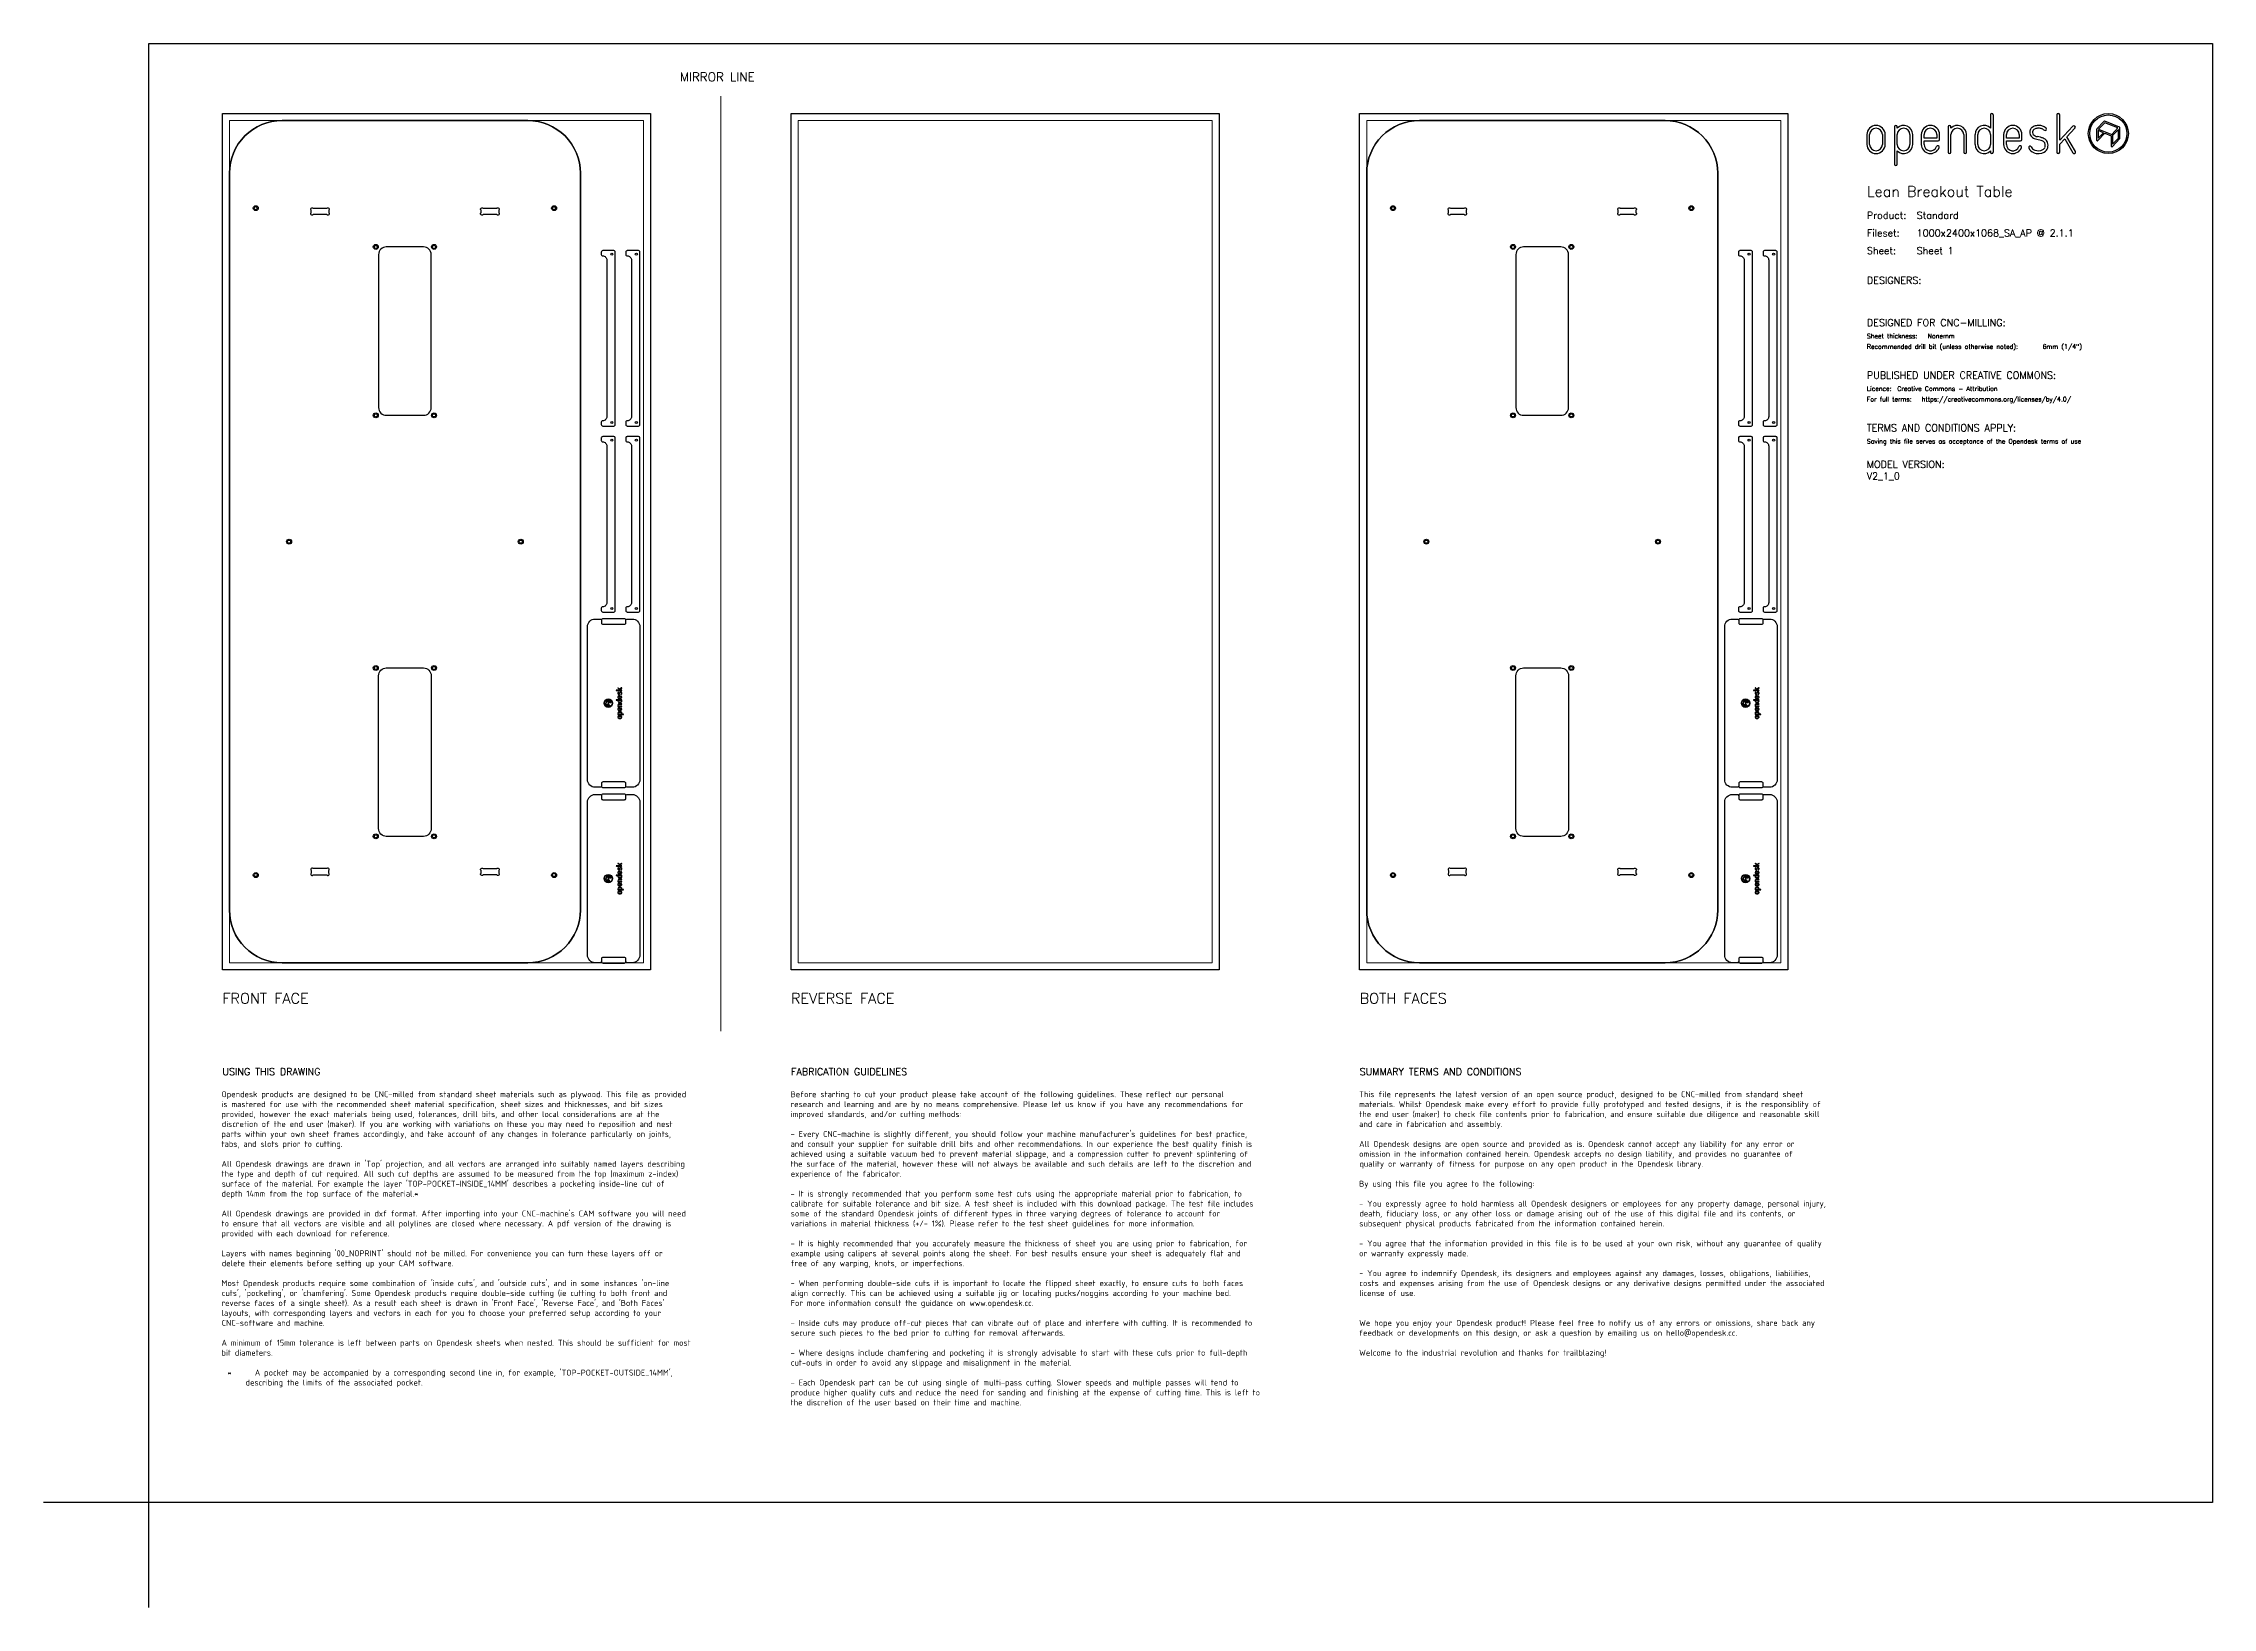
# Model space of a CAD drawing. Header units: millimetres. Extents: x -300 to 5880, y -300 to 4158.
import ezdxf
from ezdxf.enums import TextEntityAlignment as Align

# ---------------------------------------------------------------- set-up
doc = ezdxf.new("R2010")
doc.units = ezdxf.units.MM
doc.layers.add('00-NOPRINT_TEXT', color=7, linetype='Continuous', lineweight=25)
doc.layers.add('00_NOPRINT_TOLERANCE', color=7, linetype='Continuous', lineweight=5)
for name, color, linetype, lineweight, true_color in [('BOARD_$TH-NOMINAL', 3, 'Continuous', 30, 0x00ff00), ('TOP-CUT-INSIDE_18.000MM', 1, 'Continuous', 25, 0xff1c00), ('TOP-CUT-OUTSIDE_18.000MM', 220, 'Continuous', 25, 0xff00d1), ('TOP-HOLE-6.000MM-DIAM_18.000MM', 3, 'Continuous', 25, 0x00ff0c), ('TOP-HOLE-9.000MM-DIAM_14.000MM', 220, 'Continuous', 25, 0xff00c7), ('TOP-POCKET-INSIDE_12.000MM', 140, 'Continuous', 25, 0x00b1ff), ('TOP-POCKET-INSIDE_2.000MM', 110, 'Continuous', 25, 0x00ff94)]:
    doc.layers.add(name, color=color, linetype=linetype, lineweight=lineweight, true_color=true_color)
doc.layers.add('TOP-CHAMFER-ONLINE_14MM', color=66, linetype='Continuous', true_color=0x518017)
doc.layers.add('TOP-POCKET-INSIDE_01MM', color=3, linetype='Continuous', true_color=0x0eff00)
doc.styles.add('OD-ISOCP-17_221', font='isocp.shx')
doc.styles.add('OD-ISOCP-17_222', font='isocp.shx')
doc.styles.add('OD-ISOCP-17_223', font='isocp.shx')
doc.styles.add('OD-ISOCP-17_224', font='isocp.shx')
doc.styles.add('OD-ISOCP-17_225', font='isocp.shx')
doc.styles.add('OD-ISOCP-17_226', font='isocp.shx')
doc.styles.add('OD-ISOCP-17_227', font='isocp.shx')
doc.styles.add('OD-ISOCP-17_228', font='isocp.shx')
doc.styles.add('OD-ISOCP-17_229', font='isocp.shx')
doc.styles.add('OD-ISOCP-17_230', font='isocp.shx')
doc.styles.add('OD-ISOCP-17_231', font='isocp.shx')
doc.styles.add('OD-ISOCP-17_232', font='isocp.shx')
doc.styles.add('OD-ISOCP-17_233', font='isocp.shx')
doc.styles.add('OD-ISOCP-17_234', font='isocp.shx')
doc.styles.add('OD-ISOCP-17_235', font='isocp.shx')
doc.styles.add('OD-ISOCP-17_236', font='isocp.shx')
doc.styles.add('OD-ISOCP-17_237', font='isocp.shx')
doc.styles.add('OD-ISOCP-17_238', font='isocp.shx')
doc.styles.add('OD-ISOCP-17_239', font='isocp.shx')
doc.styles.add('OD-ISOCP-17_240', font='isocp.shx')
doc.styles.add('OD-ISOCP-17_241', font='isocp.shx')
doc.styles.add('OD-ISOCP-17_242', font='isocp.shx')
doc.styles.add('OD-ISOCP-17_243', font='isocp.shx')
doc.styles.add('OD-ISOCP-17_244', font='isocp.shx')
doc.styles.add('OD-ISOCP-17_245', font='isocp.shx')
doc.styles.add('OD-ISOCP-17_246', font='isocp.shx')
doc.styles.add('OD-ISOCP-17_247', font='isocp.shx')
doc.styles.add('OD-ISOCP-17_248', font='isocp.shx')
doc.styles.add('OD-ISOCP-17_249', font='isocp.shx')
doc.styles.add('OD-ISOCP-17_250', font='isocp.shx')
doc.styles.add('OD-ISOCP-17_251', font='isocp.shx')
doc.styles.add('OD-ISOCP-17_252', font='isocp.shx')
doc.styles.add('OD-ISOCP-17_253', font='isocp.shx')
doc.styles.add('OD-ISOCP-17_254', font='isocp.shx')
doc.styles.add('OD-ISOCP-17_255', font='isocp.shx')
doc.styles.add('OD-ISOCP-17_256', font='isocp.shx')
doc.styles.add('OD-ISOCP-17_257', font='isocp.shx')
doc.styles.add('OD-ISOCP-17_258', font='isocp.shx')
doc.styles.add('OD-ISOCP-17_259', font='isocp.shx')
doc.styles.add('OD-ISOCP-17_260', font='isocp.shx')
doc.styles.add('OD-ISOCP-17_261', font='isocp.shx')
doc.styles.add('OD-ISOCP-17_262', font='isocp.shx')
doc.styles.add('OD-ISOCP-17_263', font='isocp.shx')
doc.styles.add('OD-ISOCP-17_264', font='isocp.shx')
doc.styles.add('OD-ISOCP-17_265', font='isocp.shx')
doc.styles.add('OD-ISOCP-17_266', font='isocp.shx')
doc.styles.add('OD-ISOCP-17_267', font='isocp.shx')
doc.styles.add('OD-ISOCP-17_268', font='isocp.shx')
doc.styles.add('OD-ISOCP-17_269', font='isocp.shx')
doc.styles.add('OD-ISOCP-17_270', font='isocp.shx')
doc.styles.add('OD-ISOCP-17_271', font='isocp.shx')
doc.styles.add('OD-ISOCP-17_272', font='isocp.shx')
doc.styles.add('OD-ISOCP-17_273', font='isocp.shx')
doc.styles.add('OD-ISOCP-17_274', font='isocp.shx')
doc.styles.add('OD-ISOCP-17_275', font='isocp.shx')
doc.styles.add('OD-ISOCP-17_276', font='isocp.shx')
doc.styles.add('OD-ISOCP-17_277', font='isocp.shx')
doc.styles.add('OD-ISOCP-17_278', font='isocp.shx')
doc.styles.add('OD-ISOCP-17_279', font='isocp.shx')
doc.styles.add('OD-ISOCP-17_280', font='isocp.shx')
doc.styles.add('OD-ISOCP-17_281', font='isocp.shx')
doc.styles.add('OD-ISOCP-17_282', font='isocp.shx')
doc.styles.add('OD-ISOCP-17_283', font='isocp.shx')
doc.styles.add('OD-ISOCP-17_284', font='isocp.shx')
doc.styles.add('OD-ISOCP-17_285', font='isocp.shx')
doc.styles.add('OD-ISOCP-17_286', font='isocp.shx')
doc.styles.add('OD-ISOCP-17_287', font='isocp.shx')
doc.styles.add('OD-ISOCP-17_288', font='isocp.shx')
doc.styles.add('OD-SIMPLEX-13_86', font='simplex.shx')
doc.styles.add('OD-SIMPLEX-20_82', font='simplex.shx')
doc.styles.add('OD-SIMPLEX-20_86', font='simplex.shx')
doc.styles.add('OD-SIMPLEX-20_87', font='simplex.shx')
doc.styles.add('OD-SIMPLEX-20_88', font='simplex.shx')
doc.styles.add('OD-SIMPLEX-25_89', font='simplex.shx')
doc.styles.add('OD-SIMPLEX-30_83', font='simplex.shx')
doc.styles.add('OD-SIMPLEX-30_87', font='simplex.shx')
doc.styles.add('OD-SIMPLEX-30_88', font='simplex.shx')
doc.styles.add('OD-SIMPLEX-30_89', font='simplex.shx')

# ---------------------------------------------------------------- blocks, each defined once
blk = doc.blocks.new('Borders Opendesk_7')
at = {"layer": '00-NOPRINT_TEXT'}
for p, q in [((0, 4158), (5880, 4158)), ((0, 0), (0, 4158)), ((5880, 4158), (5880, 0)), ((4895, 3898), (4895, 3870.1)), ((4902.9, 3870.1), (4902.9, 3898)), ((4939.3, 3898), (4939.3, 3870.1)), ((4947.3, 3870.1), (4947.3, 3898)), ((4973.4, 3920.1), (4973.4, 3814.1)), ((4981.3, 3916.7), (4981.3, 3920.1)), ((4981.3, 3870.1), (4981.3, 3898)), ((5017.7, 3898), (5017.7, 3870.1)), ((5025.6, 3870.1), (5025.6, 3898)), ((5050, 3898), (5050, 3870.1)), ((5058, 3888.1), (5058, 3898)), ((5094.4, 3898), (5094.4, 3888.1)), ((5102.3, 3884.1), (5102.3, 3898)), ((5126.6, 3920.1), (5126.6, 3848)), ((5134.5, 3916.7), (5134.5, 3920.1)), ((5134.5, 3848), (5134.5, 3898)), ((5170.9, 3898), (5170.9, 3848)), ((5178.9, 3848), (5178.9, 3898)), ((5203, 3898), (5203, 3870.1)), ((5211, 3870.1), (5211, 3898)), ((5247.4, 3954), (5247.4, 3916.7)), ((5247.4, 3898), (5247.4, 3870.1)), ((5255.3, 3848), (5255.3, 3954)), ((5284.6, 3898), (5284.6, 3870.1)), ((5292.6, 3888.1), (5292.6, 3898)), ((5329, 3898), (5329, 3888.1)), ((5336.9, 3884.1), (5336.9, 3898)), ((5436.4, 3954), (5436.4, 3848)), ((5444.4, 3881.9), (5444.4, 3954)), ((5482.1, 3922), (5444.4, 3881.9)), ((5464.8, 3892.1), (5487.9, 3916.6)), ((5549.5, 3912.6), (5549.5, 3882.2)), ((5570.5, 3935.8), (5550.1, 3914)), ((5553.1, 3880.8), (5572.9, 3901.9)), ((5553.7, 3909.6), (5553.7, 3887.4)), ((5568.8, 3903.5), (5553.7, 3909.6)), ((5553.7, 3887.4), (5568.8, 3903.5)), ((5572.6, 3931.9), (5555.2, 3913.4)), ((5555.2, 3913.4), (5592.6, 3898.3)), ((5610, 3916.9), (5572.6, 3931.9)), ((5614.4, 3919.6), (5572.8, 3936.3)), ((5572.9, 3901.9), (5591.1, 3894.5)), ((5591.1, 3894.5), (5591.1, 3865.5)), ((5592.6, 3898.3), (5610, 3916.9)), ((5611.5, 3912.4), (5595.2, 3895.1)), ((5595.2, 3895.1), (5595.2, 3870.7)), ((5611.5, 3888.1), (5611.5, 3912.4)), ((5615.7, 3887.3), (5615.7, 3917.6)), ((4981.3, 3814.1), (4981.3, 3851.4)), ((5094.4, 3888.1), (5058, 3888.1)), ((5058, 3870.1), (5058, 3880.1)), ((5058, 3880.1), (5098.3, 3880.1)), ((5247.4, 3851.4), (5247.4, 3848)), ((5329, 3888.1), (5292.6, 3888.1)), ((5292.6, 3870.1), (5292.6, 3880.1)), ((5292.6, 3880.1), (5332.9, 3880.1)), ((5444.4, 3870.4), (5459.1, 3886)), ((5444.4, 3848), (5444.4, 3870.4)), ((5459.1, 3886), (5482.1, 3846)), ((5489, 3850), (5464.8, 3892.1)), ((5594.7, 3864.1), (5615.1, 3885.8)), ((5595.2, 3870.7), (5611.5, 3888.1)), ((0, 0), (-300, 0)), ((0, -300), (0, 0)), ((5880, 0), (0, 0))]:
    blk.add_line(p, q, dxfattribs=at)
for radius in [57, 52.9]:
    blk.add_circle((5582.9, 3901), radius, dxfattribs=at)
for centre, radius, start, end in [((5251.3, 3954), 3.97, 0, 180), ((5440.4, 3954), 3.97, 0, 180), ((4921.1, 3898), 26.1, 0, 180), ((4921.1, 3898), 18.2, 0, 180), ((4977.3, 3920.1), 3.97, 0, 180), ((4999.5, 3898), 26.1, 0, 134.13157), ((4999.5, 3898), 18.2, 0, 180), ((5076.2, 3898), 26.1, 0, 180), ((5076.2, 3898), 18.2, 0, 180), ((5130.6, 3920.1), 3.97, 0, 180), ((5152.7, 3898), 26.1, 0, 134.13157), ((5152.7, 3898), 18.2, 0, 180), ((5229.2, 3898), 26.1, 45.86843, 180), ((5229.2, 3898), 18.2, 0, 180), ((5310.8, 3898), 26.1, 0, 180), ((5310.8, 3898), 18.2, 0, 180), ((5377.2, 3904.5), 18.3, 167.09639, 235.84532), ((5375.9, 3904.8), 16.9, 150.51394, 167.04891), ((5377.5, 3903.4), 19, 138.98821, 149.26699), ((5377.5, 3903.4), 19, 127.9168, 138.98821), ((5380.5, 3899.5), 24, 111.70118, 127.9168), ((5377.2, 3904.5), 10.3, 167.96032, 235.86134), ((5375.9, 3904.8), 8.99, 151.05191, 168.02381), ((5377.5, 3903.4), 11.1, 138.98821, 148.80915), ((5377.5, 3903.4), 11.1, 127.9168, 138.98821), ((5380.5, 3899.5), 16, 111.70118, 127.9168), ((5382, 3911.6), 18.9, 235.85111, 248.09121), ((5383.5, 3891.9), 32.1, 90, 111.70118), ((5383.5, 3891.9), 24.2, 90, 111.70118), ((5388.7, 3928.4), 37, 248.09121, 257.53847), ((5383.5, 3878.8), 45.3, 80.71035, 90), ((5383.5, 3878.8), 37.3, 80.71035, 90), ((5385.9, 3893.2), 22.7, 71.50348, 80.71035), ((5385.9, 3893.2), 30.7, 71.50348, 80.71035), ((5387.1, 3896.7), 19, 61.03556, 71.50348), ((5387.1, 3896.7), 26.9, 61.03556, 71.50348), ((5387.1, 3896.7), 19, 46.7983, 61.03556), ((5387.1, 3896.7), 26.9, 46.7983, 61.03556), ((5402.8, 3913.5), 3.97, 226.7983, 46.7983), ((5485, 3919.3), 3.97, 316.71352, 136.71352), ((5551.6, 3912.6), 2.06, 136.76961, 180), ((5572, 3934.4), 2.06, 68.07144, 136.76961), ((5613.6, 3917.6), 2.06, 0, 68.07144), ((4921.1, 3870.1), 26.1, 180, 0), ((4921.1, 3870.1), 18.2, 180, 0), ((4999.5, 3870.1), 18.2, 180, 0), ((4999.5, 3870.1), 26.1, 225.86843, 0), ((5076.2, 3870.1), 26.1, 180, 340.02575), ((5076.2, 3870.1), 18.2, 180, 340.02575), ((5097, 3862.6), 3.97, 340.02575, 160.02575), ((5098.3, 3884.1), 3.97, 270, 0), ((5130.6, 3848), 3.97, 180, 0), ((5174.9, 3848), 3.97, 180, 0), ((5229.2, 3870.1), 26.1, 180, 314.13157), ((5229.2, 3870.1), 18.2, 180, 0), ((5251.3, 3848), 3.97, 180, 0), ((5310.8, 3870.1), 26.1, 180, 340.02575), ((5310.8, 3870.1), 18.2, 180, 340.02575), ((5331.6, 3862.6), 3.97, 340.02575, 160.02575), ((5332.9, 3884.1), 3.97, 270, 0), ((5359.7, 3861.7), 3.97, 24.78597, 204.78597), ((5380.2, 3871.2), 26.6, 204.78597, 247.9544), ((5380.2, 3871.2), 18.7, 204.78597, 247.9544), ((5382, 3911.6), 26.9, 235.85111, 248.09121), ((5383.5, 3879.3), 35.4, 247.9544, 298.20261), ((5388.7, 3928.4), 44.9, 248.09121, 257.53847), ((5383.5, 3879.3), 27.4, 247.9544, 298.20261), ((5300, 3526.6), 366.5, 76.19474, 77.53847), ((5300, 3526.6), 374.5, 76.19474, 77.53847), ((5372.7, 3822.5), 61.9, 69.1442, 76.19474), ((5372.7, 3822.5), 69.8, 69.1442, 76.19474), ((5389.5, 3866.6), 14.6, 38.92909, 69.1442), ((5390.6, 3866.1), 12.5, 298.20261, 343.80333), ((5389.5, 3866.6), 22.5, 38.92909, 69.1442), ((5390.6, 3866.1), 20.4, 298.20261, 343.80333), ((5393.9, 3870.2), 8.99, 17.58344, 38.92909), ((5385.6, 3867.6), 17.6, 343.80333, 17.58344), ((5393.9, 3870.2), 16.9, 17.58344, 38.92909), ((5385.6, 3867.6), 25.5, 343.80333, 17.58344), ((5440.4, 3848), 3.97, 180, 0), ((5485.5, 3848), 3.97, 209.84173, 29.84173), ((5551.6, 3882.2), 2.06, 180, 316.76961), ((5593.2, 3865.5), 2.06, 180, 316.76961), ((5613.6, 3887.3), 2.06, 316.76961, 0), ((4977.3, 3814.1), 3.97, 180, 0)]:
    blk.add_arc(centre, radius, start, end, dxfattribs=at)
at = {"layer": '00_NOPRINT_TOLERANCE', "ltscale": 0.379202}
for p, q in [((210, 3958), (1430, 3958)), ((210, 1518), (210, 3958)), ((1430, 3958), (1430, 1518)), ((1830, 3958), (3050, 3958)), ((1830, 1518), (1830, 3958)), ((3050, 3958), (3050, 1518)), ((3450, 3958), (4670, 3958)), ((3450, 1518), (3450, 3958)), ((4670, 3958), (4670, 1518)), ((1430, 1518), (210, 1518)), ((3050, 1518), (1830, 1518)), ((4670, 1518), (3450, 1518))]:
    blk.add_line(p, q, dxfattribs=at)
at = {"layer": '00_NOPRINT_TOLERANCE', "ltscale": 0.379043}
blk.add_line((1630, 1343.2), (1630, 4008), dxfattribs=at)
at = {"layer": '00_NOPRINT_TOLERANCE', "ltscale": 0.380876}
for p, q in [((230, 3938), (1410, 3938)), ((1850, 3938), (3030, 3938)), ((3470, 3938), (4650, 3938)), ((1410, 1538), (230, 1538)), ((3030, 1538), (1850, 1538)), ((4650, 1538), (3470, 1538))]:
    blk.add_line(p, q, dxfattribs=at)
at = {"layer": '00_NOPRINT_TOLERANCE', "ltscale": 0.380023}
for p, q in [((230, 1538), (230, 3938)), ((1410, 3938), (1410, 1538)), ((1850, 1538), (1850, 3938)), ((3030, 3938), (3030, 1538)), ((3470, 1538), (3470, 3938)), ((4650, 3938), (4650, 1538))]:
    blk.add_line(p, q, dxfattribs=at)
at = {"layer": 'BOARD_$TH-NOMINAL'}
for p, q in [((210, 3958), (1430, 3958)), ((210, 1518), (210, 3958)), ((1430, 3958), (1430, 1518)), ((1830, 3958), (3050, 3958)), ((1830, 1518), (1830, 3958)), ((3050, 3958), (3050, 1518)), ((3450, 3958), (4670, 3958)), ((3450, 1518), (3450, 3958)), ((4670, 3958), (4670, 1518)), ((1430, 1518), (210, 1518)), ((3050, 1518), (1830, 1518)), ((4670, 1518), (3450, 1518))]:
    blk.add_line(p, q, dxfattribs=at)
at = {"layer": '00-NOPRINT_TEXT'}
for s, height, style, p in [('MIRROR LINE', 25, 'OD-SIMPLEX-25_89', (1513.3, 4049.9)), ('Lean Breakout Table', 30, 'OD-SIMPLEX-30_83', (4895, 3720.9)), ('Product:', 20, 'OD-SIMPLEX-20_82', (4895, 3657.9)), ('Standard', 20, 'OD-SIMPLEX-20_82', (5036.9, 3657.9)), ('Fileset:', 20, 'OD-SIMPLEX-20_82', (4895, 3607.7)), ('1000x2400x1068_SA_AP @ 2.1.1', 20, 'OD-SIMPLEX-20_82', (5036.9, 3607.6)), ('Sheet:', 20, 'OD-SIMPLEX-20_82', (4895, 3557.4)), ('Sheet 1', 20, 'OD-SIMPLEX-20_82', (5036.9, 3557.5)), ('DESIGNERS:', 20, 'OD-SIMPLEX-20_82', (4895, 3472.4)), ('DESIGNED FOR CNC-MILLING:', 20, 'OD-SIMPLEX-20_82', (4895, 3352.4)), ('Sheet thickness:', 13, 'OD-SIMPLEX-13_86', (4895, 3317.4)), ('Recommended drill bit (unless otherwise noted):', 13, 'OD-SIMPLEX-13_86', (4895, 3287.4)), ('Nonemm', 13, 'OD-SIMPLEX-13_86', (5068.3, 3317.4)), ('6mm (1/4")', 13, 'OD-SIMPLEX-13_86', (5395.5, 3287.4)), ('PUBLISHED UNDER CREATIVE COMMONS:', 20, 'OD-SIMPLEX-20_82', (4895, 3202.4)), ('Licence:', 13, 'OD-SIMPLEX-13_86', (4895, 3167.4)), ('Creative Commons - Attribution', 13, 'OD-SIMPLEX-13_86', (4981.5, 3167.4)), ('https://creativecommons.org/licenses/by/4.0/', 13, 'OD-SIMPLEX-13_86', (5051.1, 3137.4)), ('For full terms:', 13, 'OD-SIMPLEX-13_86', (4895, 3137.4)), ('TERMS AND CONDITIONS APPLY:', 20, 'OD-SIMPLEX-20_82', (4895, 3052.3)), ('Saving this file serves as acceptance of the Opendesk terms of use ', 13, 'OD-SIMPLEX-13_86', (4895, 3017.3))]:
    blk.add_text(s, height=height, dxfattribs=dict(at, style=style)).set_placement(p)
at = {"layer": '00-NOPRINT_TEXT', "color": 7}
for s, height, style, p in [('FRONT FACE', 30, 'OD-SIMPLEX-30_89', (210, 1451.3)), ('REVERSE FACE', 30, 'OD-SIMPLEX-30_88', (1830, 1451.3)), ('BOTH FACES', 30, 'OD-SIMPLEX-30_87', (3450, 1451.3)), ('USING THIS DRAWING', 20, 'OD-SIMPLEX-20_88', (210, 1237.4)), ('FABRICATION GUIDELINES', 20, 'OD-SIMPLEX-20_87', (1830, 1237.4)), ('SUMMARY TERMS AND CONDITIONS', 20, 'OD-SIMPLEX-20_86', (3450, 1237.4))]:
    blk.add_text(s, height=height, dxfattribs=dict(at, style=style)).set_placement(p, align=Align.TOP_LEFT)
for s, style, p in [('Opendesk products are designed to be CNC-milled from standard sheet materials such as plywood. This file as provided', 'OD-ISOCP-17_265', (207.4, 1154.7)), ('is mastered for use with the recommended sheet material specification, sheet sizes and thicknesses, and bit sizes', 'OD-ISOCP-17_266', (207.4, 1126.3)), ('provided, however the exact materials being used, tolerances, drill bits, and other local considerations are at the', 'OD-ISOCP-17_267', (207.4, 1098)), ('research and learning and are by no means comprehensive. Please let us know if you have any recommendations for', 'OD-ISOCP-17_241', (1828.7, 1126.3)), ('Before starting to cut your product please take account of the following guidelines. These reflect our personal', 'OD-ISOCP-17_240', (1828.7, 1154.7)), ('improved standards, and/or cutting methods:', 'OD-ISOCP-17_242', (1828.7, 1098)), ('the end user (maker) to check file contents prior to fabrication, and ensure suitable due diligence and reasonable skill', 'OD-ISOCP-17_223', (3448.5, 1098)), ('This file represents the latest version of an open source product, designed to be CNC-milled from standard sheet', 'OD-ISOCP-17_221', (3448.5, 1154.7)), ('materials. Whilst Opendesk make every effort to provide fully prototyped and tested designs, it is the responsiblity of', 'OD-ISOCP-17_222', (3448.5, 1126.3)), ('parts within your own sheet frames accordingly, and take account of any changes in tolerance particularly on joints,', 'OD-ISOCP-17_269', (207.4, 1041.3)), ('discretion of the end user (maker). If you are working with variations on these you may need to reposition and nest', 'OD-ISOCP-17_268', (208.1, 1069.7)), ("- Every CNC-machine is slightly different, you should follow your machine manufacturer's guidelines for best practice,", 'OD-ISOCP-17_243', (1828.7, 1041.3)), ('and care in fabrication and assembly.', 'OD-ISOCP-17_224', (3448.5, 1069.7)), ('tabs, and slots prior to cutting.', 'OD-ISOCP-17_270', (207.4, 1013)), ('and consult your supplier for suitable drill bits and other recommendations. In our experience the best quality finish is', 'OD-ISOCP-17_244', (1828.7, 1013)), ('achieved using a suitable vacuum bed to prevent material slippage, and a compression cutter to prevent splintering of', 'OD-ISOCP-17_245', (1828.7, 984.7)), ('All Opendesk designs are open source and provided as is. Opendesk cannot accept any liability for any error or', 'OD-ISOCP-17_225', (3448.5, 1013)), ('omission in the information contained herein. Opendesk accepts no design liability, and provides no guarantee of', 'OD-ISOCP-17_226', (3448.5, 984.7)), ('the type and depth of cut required. All such cut depths are assumed to be measured from the top (maximum z-index)', 'OD-ISOCP-17_272', (207.4, 928)), ("All Opendesk drawings are drawn in 'Top' projection, and all vectors are arranged into suitably named layers describing", 'OD-ISOCP-17_271', (207.4, 956.3)), ('the surface of the material, however these will not always be available and such details are left to the discretion and', 'OD-ISOCP-17_246', (1828.7, 956.3)), ('experience of the fabricator.', 'OD-ISOCP-17_247', (1829.2, 928)), ('quality or warranty of fitness for purpose on any open product in the Opendesk library.', 'OD-ISOCP-17_227', (3449.1, 956.3)), ('depth 14mm from the top surface of the material.*', 'OD-ISOCP-17_274', (207.4, 871.3)), ("surface of the material. For example the layer 'TOP-POCKET-INSIDE_14MM' describes a pocketing inside-line cut of", 'OD-ISOCP-17_273', (208, 899.7)), ('- It is strongly recommended that you perform some test cuts using the appropriate material prior to fabrication, to', 'OD-ISOCP-17_248', (1828.7, 871.3)), ('By using this file you agree to the following:', 'OD-ISOCP-17_228', (3448.5, 899.7)), ('to ensure that all vectors are visible and all polylines are closed where necessary. A pdf version of the drawing is', 'OD-ISOCP-17_276', (207.4, 786.3)), ("All Opendesk drawings are provided in dxf format. After importing into your CNC-machine's CAM software you will need", 'OD-ISOCP-17_275', (207.4, 814.7)), ('variations in material thickness (+/- 1%). Please refer to the test sheet guidelines for more information.', 'OD-ISOCP-17_251', (1828.7, 786.3)), ('some of the standard Opendesk joints of different types in three varying degrees of tolerance to account for', 'OD-ISOCP-17_250', (1829.2, 814.7)), ('calibrate for suitable tolerance and bit size. A test sheet is included with this download package. The test file includes', 'OD-ISOCP-17_249', (1829.3, 843)), ('- You expressly agree to hold harmless all Opendesk designers or employees for any property damage, personal injury,', 'OD-ISOCP-17_229', (3448.5, 843)), ('subsequent physical products fabricated from the information contained herein.', 'OD-ISOCP-17_231', (3449, 786.3)), ('death, fiduciary loss, or any other loss or damage arising out of the use of this digital file and its contents, or', 'OD-ISOCP-17_230', (3449.1, 814.7)), ('provided with each download for reference.', 'OD-ISOCP-17_277', (207.4, 758)), ('- It is highly recommended that you accurately measure the thickness of sheet you are using prior to fabrication, for', 'OD-ISOCP-17_252', (1828.7, 729.7)), ('- You agree that the information provided in this file is to be used at your own risk, without any guarantee of quality', 'OD-ISOCP-17_232', (3448.5, 729.7)), ("Layers with names beginning '00_NOPRINT' should not be milled. For convenience you can turn these layers off or", 'OD-ISOCP-17_278', (207.4, 701.3)), ('delete their elements before setting up your CAM software.', 'OD-ISOCP-17_279', (208.1, 673)), ('free of any warping, knots, or imperfections.', 'OD-ISOCP-17_254', (1828.7, 673)), ('example using calipers at several points along the sheet. For best results ensure your sheet is adequately flat and', 'OD-ISOCP-17_253', (1829.2, 701.3)), ('or warranty expressly made.', 'OD-ISOCP-17_233', (3448.5, 701.3)), ("Most Opendesk products require some combination of 'inside cuts', and 'outside cuts', and in some instances 'on-line", 'OD-ISOCP-17_280', (207.4, 616.3)), ('- When performing double-side cuts it is important to locate the flipped sheet exactly, to ensure cuts to both faces', 'OD-ISOCP-17_255', (1828.7, 616.3)), ('- You agree to indemnify Opendesk, its designers and employees against any damages, losses, obligations, liabilities,', 'OD-ISOCP-17_234', (3448.5, 644.7)), ('costs and expenses arising from the use of Opendesk designs or any derivative designs permitted under the associated', 'OD-ISOCP-17_235', (3449.1, 616.3)), ("reverse faces of a single sheet). As a result each sheet is drawn in 'Front Face', 'Reverse Face', and 'Both Faces'", 'OD-ISOCP-17_282', (207.4, 559.7)), ("cuts', 'pocketing', or 'chamfering'. Some Opendesk products require double-side cutting (ie cutting to both front and", 'OD-ISOCP-17_281', (208.1, 588)), ('align correctly. This can be achieved using a suitable jig or locating pucks/noggins according to your machine bed.', 'OD-ISOCP-17_256', (1828.7, 588)), ('For more information consult the guidance on www.opendesk.cc.', 'OD-ISOCP-17_257', (1828.7, 559.7)), ('license of use.', 'OD-ISOCP-17_236', (3448.8, 588)), ('layouts, with corresponding layers and vectors in each for you to choose your preferred setup according to your', 'OD-ISOCP-17_283', (207.8, 531.3)), ('CNC-software and machine.', 'OD-ISOCP-17_284', (208.2, 503)), ('- Inside cuts may produce off-cut pieces that can vibrate out of place and interfere with cutting. It is recommended to', 'OD-ISOCP-17_258', (1828.7, 503)), ('We hope you enjoy your Opendesk product! Please feel free to notify us of any errors or omissions, share back any', 'OD-ISOCP-17_237', (3448.5, 503)), ('A minimum of 15mm tolerance is left between parts on Opendesk sheets when nested. This should be sufficient for most', 'OD-ISOCP-17_285', (207.4, 446.3)), ('bit diameters.', 'OD-ISOCP-17_286', (207.4, 418)), ('- Where designs include chamfering and pocketing it is strongly advisable to start with these cuts prior to full-depth', 'OD-ISOCP-17_260', (1828.7, 418)), ('secure such pieces to the bed prior to cutting for removal afterwards.', 'OD-ISOCP-17_259', (1829.2, 474.7)), ('Welcome to the industrial revolution and thanks for trailblazing!', 'OD-ISOCP-17_239', (3448.5, 418)), ('feedback or developments on this design, or ask a question by emailing us on hello@opendesk.cc.', 'OD-ISOCP-17_238', (3448.5, 474.7)), ("*      A pocket may be accompanied by a corresponding second line in, for example, 'TOP-POCKET-OUTSIDE_14MM',", 'OD-ISOCP-17_287', (224.4, 361.3)), ('cut-outs in order to avoid any slippage and misalignment in the material.', 'OD-ISOCP-17_261', (1829.3, 389.7)), ('describing the limits of the associated pocket.', 'OD-ISOCP-17_288', (276.1, 333)), ('- Each Opendesk part can be cut using single of multi-pass cutting. Slower speeds and multiple passes will tend to', 'OD-ISOCP-17_262', (1828.7, 333)), ('produce higher quality cuts and reduce the need for sanding and finishing at the expense of cutting time. This is left to', 'OD-ISOCP-17_263', (1828.7, 304.7)), ('the discretion of the user based on their time and machine.', 'OD-ISOCP-17_264', (1828.7, 276.3))]:
    blk.add_text(s, height=17, dxfattribs=dict(at, style=style)).set_placement(p)

msp = doc.modelspace()

# ---------------------------------------------------------------- linework, layer by layer
at = {"layer": 'TOP-CHAMFER-ONLINE_14MM'}
for points in [[(230, 1688), (230, 3788, -0.414214), (380, 3938), (1080, 3938, -0.414214), (1230, 3788), (1230, 1688, -0.414214), (1080, 1538), (380, 1538, -0.414214)], [(3470, 1688), (3470, 3788, -0.414214), (3620, 3938), (4320, 3938, -0.414214), (4470, 3788), (4470, 1688, -0.414214), (4320, 1538), (3620, 1538, -0.414214)], [(1359.4, 2514.4, 0.414214), (1355.4, 2518.4), (1294, 2518.4, 0.414214), (1290, 2514.4), (1290, 2513.4), (1290, 2506.4, 0.414214), (1294, 2502.4), (1355.4, 2502.4, 0.414214), (1359.4, 2506.4), (1359.4, 2513.4)], [(4599.4, 2514.4, 0.414214), (4595.4, 2518.4), (4534, 2518.4, 0.414214), (4530, 2514.4), (4530, 2513.4), (4530, 2506.4, 0.414214), (4534, 2502.4), (4595.4, 2502.4, 0.414214), (4599.4, 2506.4), (4599.4, 2513.4)], [(1359.4, 2049, 0.414214), (1355.4, 2053), (1294, 2053, 0.414214), (1290, 2049), (1290, 2048), (1290, 2041, 0.414214), (1294, 2037), (1355.4, 2037, 0.414214), (1359.4, 2041), (1359.4, 2048)], [(4599.4, 2049, 0.414214), (4595.4, 2053), (4534, 2053, 0.414214), (4530, 2049), (4530, 2048), (4530, 2041, 0.414214), (4534, 2037), (4595.4, 2037, 0.414214), (4599.4, 2041), (4599.4, 2048)], [(1359.4, 2014.4, 0.414214), (1355.4, 2018.4), (1294, 2018.4, 0.414214), (1290, 2014.4), (1290, 2013.4), (1290, 2006.4, 0.414214), (1294, 2002.4), (1355.4, 2002.4, 0.414214), (1359.4, 2006.4), (1359.4, 2013.4)], [(4599.4, 2014.4, 0.414214), (4595.4, 2018.4), (4534, 2018.4, 0.414214), (4530, 2014.4), (4530, 2013.4), (4530, 2006.4, 0.414214), (4534, 2002.4), (4595.4, 2002.4, 0.414214), (4599.4, 2006.4), (4599.4, 2013.4)], [(1359.4, 1549, 0.414214), (1355.4, 1553), (1294, 1553, 0.414214), (1290, 1549), (1290, 1548), (1290, 1541, 0.414214), (1294, 1537), (1355.4, 1537, 0.414214), (1359.4, 1541), (1359.4, 1548)], [(4599.4, 1549, 0.414214), (4595.4, 1553), (4534, 1553, 0.414214), (4530, 1549), (4530, 1548), (4530, 1541, 0.414214), (4534, 1537), (4595.4, 1537, 0.414214), (4599.4, 1541), (4599.4, 1548)]]:
    msp.add_lwpolyline(points, format="xyb", close=True, dxfattribs=at)
at = {"layer": 'TOP-CUT-INSIDE_18.000MM'}
for points in [[(805, 3556, 0.414214), (783, 3578), (677, 3578, 0.414214), (655, 3556), (655, 3120, 0.414214), (677, 3098), (783, 3098, 0.414214), (805, 3120)], [(4045, 3556, 0.414214), (4023, 3578), (3917, 3578, 0.414214), (3895, 3556), (3895, 3120, 0.414214), (3917, 3098), (4023, 3098, 0.414214), (4045, 3120)], [(655, 1920), (655, 2356, -0.414214), (677, 2378), (783, 2378, -0.414214), (805, 2356), (805, 1920, -0.414214), (783, 1898), (677, 1898, -0.414214)], [(3895, 1920), (3895, 2356, -0.414214), (3917, 2378), (4023, 2378, -0.414214), (4045, 2356), (4045, 1920, -0.414214), (4023, 1898), (3917, 1898, -0.414214)]]:
    msp.add_lwpolyline(points, format="xyb", close=True, dxfattribs=at)
at = {"layer": 'TOP-CUT-OUTSIDE_18.000MM'}
for points in [[(1230, 3788, 0.414214), (1080, 3938), (380, 3938, 0.414214), (230, 3788), (230, 1688, 0.414214), (380, 1538), (1080, 1538, 0.414214), (1230, 1688)], [(4470, 3788, 0.414214), (4320, 3938), (3620, 3938, 0.414214), (3470, 3788), (3470, 1688, 0.414214), (3620, 1538), (4320, 1538, 0.414214), (4470, 1688)], [(1289.4, 3071.4, 0.414214), (1293.4, 3067.4), (1325.4, 3067.4, 0.414214), (1329.4, 3071.4), (1329.4, 3563.4, 0.414214), (1325.4, 3567.4), (1293.4, 3567.4, 0.414214), (1289.4, 3563.4), (1289.4, 3556.4, 0.414214), (1293.4, 3552.4, -0.414214), (1305.4, 3540.4), (1305.4, 3094.4, -0.414214), (1293.4, 3082.4, 0.414214), (1289.4, 3078.4)], [(1359.4, 3071.4, 0.414214), (1363.4, 3067.4), (1395.4, 3067.4, 0.414214), (1399.4, 3071.4), (1399.4, 3563.4, 0.414214), (1395.4, 3567.4), (1363.4, 3567.4, 0.414214), (1359.4, 3563.4), (1359.4, 3556.4, 0.414214), (1363.4, 3552.4, -0.414214), (1375.4, 3540.4), (1375.4, 3094.4, -0.414214), (1363.4, 3082.4, 0.414214), (1359.4, 3078.4)], [(4529.4, 3071.4, 0.414214), (4533.4, 3067.4), (4565.4, 3067.4, 0.414214), (4569.4, 3071.4), (4569.4, 3563.4, 0.414214), (4565.4, 3567.4), (4533.4, 3567.4, 0.414214), (4529.4, 3563.4), (4529.4, 3556.4, 0.414214), (4533.4, 3552.4, -0.414214), (4545.4, 3540.4), (4545.4, 3094.4, -0.414214), (4533.4, 3082.4, 0.414214), (4529.4, 3078.4)], [(4599.4, 3071.4, 0.414214), (4603.4, 3067.4), (4635.4, 3067.4, 0.414214), (4639.4, 3071.4), (4639.4, 3563.4, 0.414214), (4635.4, 3567.4), (4603.4, 3567.4, 0.414214), (4599.4, 3563.4), (4599.4, 3556.4, 0.414214), (4603.4, 3552.4, -0.414214), (4615.4, 3540.4), (4615.4, 3094.4, -0.414214), (4603.4, 3082.4, 0.414214), (4599.4, 3078.4)], [(1289.4, 2541.4, 0.414214), (1293.4, 2537.4), (1325.4, 2537.4, 0.414214), (1329.4, 2541.4), (1329.4, 3033.4, 0.414214), (1325.4, 3037.4), (1293.4, 3037.4, 0.414214), (1289.4, 3033.4), (1289.4, 3026.4, 0.414214), (1293.4, 3022.4, -0.414214), (1305.4, 3010.4), (1305.4, 2564.4, -0.414214), (1293.4, 2552.4, 0.414214), (1289.4, 2548.4)], [(1359.4, 2541.4, 0.414214), (1363.4, 2537.4), (1395.4, 2537.4, 0.414214), (1399.4, 2541.4), (1399.4, 3033.4, 0.414214), (1395.4, 3037.4), (1363.4, 3037.4, 0.414214), (1359.4, 3033.4), (1359.4, 3026.4, 0.414214), (1363.4, 3022.4, -0.414214), (1375.4, 3010.4), (1375.4, 2564.4, -0.414214), (1363.4, 2552.4, 0.414214), (1359.4, 2548.4)], [(4529.4, 2541.4, 0.414214), (4533.4, 2537.4), (4565.4, 2537.4, 0.414214), (4569.4, 2541.4), (4569.4, 3033.4, 0.414214), (4565.4, 3037.4), (4533.4, 3037.4, 0.414214), (4529.4, 3033.4), (4529.4, 3026.4, 0.414214), (4533.4, 3022.4, -0.414214), (4545.4, 3010.4), (4545.4, 2564.4, -0.414214), (4533.4, 2552.4, 0.414214), (4529.4, 2548.4)], [(4599.4, 2541.4, 0.414214), (4603.4, 2537.4), (4635.4, 2537.4, 0.414214), (4639.4, 2541.4), (4639.4, 3033.4, 0.414214), (4635.4, 3037.4), (4603.4, 3037.4, 0.414214), (4599.4, 3033.4), (4599.4, 3026.4, 0.414214), (4603.4, 3022.4, -0.414214), (4615.4, 3010.4), (4615.4, 2564.4, -0.414214), (4603.4, 2552.4, 0.414214), (4599.4, 2548.4)], [(1290, 2049), (1290, 2042, -0.414214), (1286, 2038), (1271.7, 2038, -0.414214), (1250, 2059.7), (1250, 2495.7, -0.414214), (1271.7, 2517.4), (1286, 2517.4, -0.414214), (1290, 2513.4), (1290, 2506.4, 0.414214), (1294, 2502.4), (1355.4, 2502.4, 0.414214), (1359.4, 2506.4), (1359.4, 2513.4, -0.414214), (1363.4, 2517.4), (1377.7, 2517.4, -0.414214), (1399.4, 2495.7), (1399.4, 2059.7, -0.414214), (1377.7, 2038), (1363.4, 2038, -0.414214), (1359.4, 2042), (1359.4, 2049, 0.414214), (1355.4, 2053), (1294, 2053, 0.414214)], [(4530, 2049), (4530, 2042, -0.414214), (4526, 2038), (4511.7, 2038, -0.414214), (4490, 2059.7), (4490, 2495.7, -0.414214), (4511.7, 2517.4), (4526, 2517.4, -0.414214), (4530, 2513.4), (4530, 2506.4, 0.414214), (4534, 2502.4), (4595.4, 2502.4, 0.414214), (4599.4, 2506.4), (4599.4, 2513.4, -0.414214), (4603.4, 2517.4), (4617.7, 2517.4, -0.414214), (4639.4, 2495.7), (4639.4, 2059.7, -0.414214), (4617.7, 2038), (4603.4, 2038, -0.414214), (4599.4, 2042), (4599.4, 2049, 0.414214), (4595.4, 2053), (4534, 2053, 0.414214)], [(1290, 1549), (1290, 1542, -0.414214), (1286, 1538), (1271.7, 1538, -0.414214), (1250, 1559.7), (1250, 1995.7, -0.414214), (1271.7, 2017.4), (1286, 2017.4, -0.414214), (1290, 2013.4), (1290, 2006.4, 0.414214), (1294, 2002.4), (1355.4, 2002.4, 0.414214), (1359.4, 2006.4), (1359.4, 2013.4, -0.414214), (1363.4, 2017.4), (1377.7, 2017.4, -0.414214), (1399.4, 1995.7), (1399.4, 1559.7, -0.414214), (1377.7, 1538), (1363.4, 1538, -0.414214), (1359.4, 1542), (1359.4, 1549, 0.414214), (1355.4, 1553), (1294, 1553, 0.414214)], [(4530, 1549), (4530, 1542, -0.414214), (4526, 1538), (4511.7, 1538, -0.414214), (4490, 1559.7), (4490, 1995.7, -0.414214), (4511.7, 2017.4), (4526, 2017.4, -0.414214), (4530, 2013.4), (4530, 2006.4, 0.414214), (4534, 2002.4), (4595.4, 2002.4, 0.414214), (4599.4, 2006.4), (4599.4, 2013.4, -0.414214), (4603.4, 2017.4), (4617.7, 2017.4, -0.414214), (4639.4, 1995.7), (4639.4, 1559.7, -0.414214), (4617.7, 1538), (4603.4, 1538, -0.414214), (4599.4, 1542), (4599.4, 1549, 0.414214), (4595.4, 1553), (4534, 1553, 0.414214)]]:
    msp.add_lwpolyline(points, format="xyb", close=True, dxfattribs=at)
at = {"layer": 'TOP-HOLE-6.000MM-DIAM_18.000MM'}
for centre in [(1319.4, 3557.4), (1389.4, 3557.4), (4559.4, 3557.4), (4629.4, 3557.4), (1319.4, 3077.4), (1319.4, 3027.4), (1389.4, 3077.4), (1389.4, 3027.4), (4559.4, 3077.4), (4559.4, 3027.4), (4629.4, 3077.4), (4629.4, 3027.4), (1319.4, 2547.4), (1389.4, 2547.4), (4559.4, 2547.4), (4629.4, 2547.4)]:
    msp.add_circle(centre, 3, dxfattribs=at)
at = {"layer": 'TOP-HOLE-9.000MM-DIAM_14.000MM'}
for centre in [(305, 3688.3), (1155, 3688.3), (3545, 3688.3), (4395, 3688.3), (647, 3578), (813, 3578), (3887, 3578), (4053, 3578), (647, 3098), (813, 3098), (3887, 3098), (4053, 3098), (400, 2738), (1060, 2738), (3640, 2738), (4300, 2738), (647, 2378), (813, 2378), (3887, 2378), (4053, 2378), (647, 1898), (813, 1898), (3887, 1898), (4053, 1898), (305, 1787.7), (1155, 1787.7), (3545, 1787.7), (4395, 1787.7)]:
    msp.add_circle(centre, 4.5, dxfattribs=at)
at = {"layer": 'TOP-POCKET-INSIDE_01MM'}
for points in [[(1341.9, 2317), (1347.6, 2320.4, 1), (1347, 2321.2), (1341.2, 2317.7), (1337.8, 2321.2, 1), (1337.1, 2320.4), (1342.9, 2314.6), (1332.4, 2314.6, 1), (1332.4, 2313.6), (1347.3, 2313.6, 1), (1347.3, 2314.6), (1344.3, 2314.6)], [(1332.4, 2287.3, 1), (1332.4, 2286.3), (1338.1, 2286.3, 0.685082), (1340.6, 2279.6), (1344, 2279.6, 0.685082), (1346.5, 2286.3), (1347.3, 2286.3, 1), (1347.3, 2287.3)], [(1337, 2307.6, 0.064559), (1336.8, 2305.9, 0.071132), (1337, 2304.4, 0.090234), (1337.6, 2303.3, 0.159121), (1338.8, 2302.5, 0.074032), (1339.4, 2302.4, 0.087909), (1340.4, 2302.6, 0.072827), (1340.9, 2302.9, 0.026999), (1341.1, 2303, 0.07539), (1341.6, 2303.7, 0.04766), (1341.9, 2304.4, 0.024337), (1342.2, 2305.2, 0.005409), (1342.3, 2305.7), (1342.4, 2306.3, -0.01299), (1342.6, 2307.1, -0.049524), (1342.9, 2308, -0.156256), (1343.7, 2308.7, -0.067816), (1344.1, 2308.9, -0.049082), (1344.6, 2308.9, -0.165476), (1345.7, 2308.5, -0.046686), (1346, 2308.3, -0.040416), (1346.2, 2308, -0.053828), (1346.5, 2307.3, -0.026304), (1346.7, 2306.9, -0.061667), (1346.8, 2305.9, -0.057744), (1346.7, 2304.9, -0.20065), (1345.2, 2302.8, 1), (1345.7, 2301.9, 0.20065), (1347.6, 2304.6, 0.057744), (1347.8, 2305.9, 0.061667), (1347.6, 2307.2, 0.026304), (1347.5, 2307.7, 0.053828), (1347.1, 2308.5, 0.040416), (1346.7, 2308.9, 0.046686), (1346.3, 2309.3, 0.165476), (1344.6, 2309.9, 0.049082), (1343.9, 2309.8, 0.068873), (1343.2, 2309.6, 0.157364), (1342, 2308.4, 0.049524), (1341.6, 2307.3, 0.01299), (1341.4, 2306.5), (1341.3, 2305.9, -0.005409), (1341.2, 2305.5, -0.024337), (1341, 2304.7, -0.04766), (1340.7, 2304.2, -0.07539), (1340.4, 2303.8, -0.026999), (1340.3, 2303.7, -0.072827), (1340, 2303.5, -0.087909), (1339.4, 2303.4, -0.074032), (1339.1, 2303.4, -0.159121), (1338.4, 2303.9, -0.090234), (1338, 2304.7, -0.071132), (1337.8, 2305.9, -0.064559), (1338, 2307.3, -0.112575), (1338.5, 2308.4, 1), (1337.8, 2309.1, 0.112575)], [(1340.6, 2298.6, 1), (1340.6, 2291), (1344, 2291, 0.833525), (1345.3, 2298.4, 1), (1345, 2297.5, -0.833525), (1344, 2292), (1342.8, 2292), (1342.8, 2298.1, 0.414214), (1342.3, 2298.6)], [(1341.8, 2292), (1340.6, 2292, -1), (1340.6, 2297.6), (1341.8, 2297.6)], [(4581.9, 2317), (4587.6, 2320.4, 1), (4587, 2321.2), (4581.2, 2317.7), (4577.8, 2321.2, 1), (4577.1, 2320.4), (4582.9, 2314.6), (4572.4, 2314.6, 1), (4572.4, 2313.6), (4587.3, 2313.6, 1), (4587.3, 2314.6), (4584.3, 2314.6)], [(4572.4, 2287.3, 1), (4572.4, 2286.3), (4578.1, 2286.3, 0.685082), (4580.6, 2279.6), (4584, 2279.6, 0.685082), (4586.5, 2286.3), (4587.3, 2286.3, 1), (4587.3, 2287.3)], [(4577, 2307.6, 0.064559), (4576.8, 2305.9, 0.071132), (4577, 2304.4, 0.090234), (4577.6, 2303.3, 0.159121), (4578.8, 2302.5, 0.074032), (4579.4, 2302.4, 0.087909), (4580.4, 2302.6, 0.072827), (4580.9, 2302.9, 0.026999), (4581.1, 2303, 0.07539), (4581.6, 2303.7, 0.04766), (4581.9, 2304.4, 0.024337), (4582.2, 2305.2, 0.005409), (4582.3, 2305.7), (4582.4, 2306.3, -0.01299), (4582.6, 2307.1, -0.049524), (4582.9, 2308, -0.156256), (4583.7, 2308.7, -0.067816), (4584.1, 2308.9, -0.049082), (4584.6, 2308.9, -0.165476), (4585.7, 2308.5, -0.046686), (4586, 2308.3, -0.040416), (4586.2, 2308, -0.053828), (4586.5, 2307.3, -0.026304), (4586.7, 2306.9, -0.061667), (4586.8, 2305.9, -0.057744), (4586.7, 2304.9, -0.20065), (4585.2, 2302.8, 1), (4585.7, 2301.9, 0.20065), (4587.6, 2304.6, 0.057744), (4587.8, 2305.9, 0.061667), (4587.6, 2307.2, 0.026304), (4587.5, 2307.7, 0.053828), (4587.1, 2308.5, 0.040416), (4586.7, 2308.9, 0.046686), (4586.3, 2309.3, 0.165476), (4584.6, 2309.9, 0.049082), (4583.9, 2309.8, 0.068873), (4583.2, 2309.6, 0.157364), (4582, 2308.4, 0.049524), (4581.6, 2307.3, 0.01299), (4581.4, 2306.5), (4581.3, 2305.9, -0.005409), (4581.2, 2305.5, -0.024337), (4581, 2304.7, -0.04766), (4580.7, 2304.2, -0.07539), (4580.4, 2303.8, -0.026999), (4580.3, 2303.7, -0.072827), (4580, 2303.5, -0.087909), (4579.4, 2303.4, -0.074032), (4579.1, 2303.4, -0.159121), (4578.4, 2303.9, -0.090234), (4578, 2304.7, -0.071132), (4577.8, 2305.9, -0.064559), (4578, 2307.3, -0.112575), (4578.5, 2308.4, 1), (4577.8, 2309.1, 0.112575)], [(4580.6, 2298.6, 1), (4580.6, 2291), (4584, 2291, 0.833525), (4585.3, 2298.4, 1), (4585, 2297.5, -0.833525), (4584, 2292), (4582.8, 2292), (4582.8, 2298.1, 0.414214), (4582.3, 2298.6)], [(4581.8, 2292), (4580.6, 2292, -1), (4580.6, 2297.6), (4581.8, 2297.6)], [(1340.6, 2276, 0.685082), (1338.1, 2269.3), (1337.3, 2269.3, 1), (1337.3, 2268.3), (1347.3, 2268.3, 1), (1347.3, 2269.3), (1340.6, 2269.3, -1), (1340.6, 2275), (1347.3, 2275, 1), (1347.3, 2276)], [(1340.6, 2264.6, 1), (1340.6, 2257), (1344, 2257, 0.833525), (1345.3, 2264.4, 1), (1345, 2263.5, -0.833525), (1344, 2258), (1342.8, 2258), (1342.8, 2264.1, 0.414214), (1342.3, 2264.6)], [(1340.6, 2253.3, 0.685082), (1338.1, 2246.6), (1337.3, 2246.6, 1), (1337.3, 2245.6), (1352.2, 2245.6, 1), (1352.2, 2246.6), (1346.5, 2246.6, 0.685082), (1344, 2253.3)], [(1340.6, 2242, 1), (1340.6, 2234.3), (1344, 2234.3, 1), (1344, 2242)], [(1344, 2286.3, -1), (1344, 2280.6), (1340.6, 2280.6, -1), (1340.6, 2286.3)], [(1341.8, 2263.6), (1341.8, 2258), (1340.6, 2258, -1), (1340.6, 2263.6)], [(1344, 2252.3, -1), (1344, 2246.6), (1340.6, 2246.6, -1), (1340.6, 2252.3)], [(1344, 2241, -1), (1344, 2235.3), (1340.6, 2235.3, -1), (1340.6, 2241)], [(4580.6, 2276, 0.685082), (4578.1, 2269.3), (4577.3, 2269.3, 1), (4577.3, 2268.3), (4587.3, 2268.3, 1), (4587.3, 2269.3), (4580.6, 2269.3, -1), (4580.6, 2275), (4587.3, 2275, 1), (4587.3, 2276)], [(4580.6, 2264.6, 1), (4580.6, 2257), (4584, 2257, 0.833525), (4585.3, 2264.4, 1), (4585, 2263.5, -0.833525), (4584, 2258), (4582.8, 2258), (4582.8, 2264.1, 0.414214), (4582.3, 2264.6)], [(4580.6, 2253.3, 0.685082), (4578.1, 2246.6), (4577.3, 2246.6, 1), (4577.3, 2245.6), (4592.2, 2245.6, 1), (4592.2, 2246.6), (4586.5, 2246.6, 0.685082), (4584, 2253.3)], [(4580.6, 2242, 1), (4580.6, 2234.3), (4584, 2234.3, 1), (4584, 2242)], [(4584, 2286.3, -1), (4584, 2280.6), (4580.6, 2280.6, -1), (4580.6, 2286.3)], [(4581.8, 2263.6), (4581.8, 2258), (4580.6, 2258, -1), (4580.6, 2263.6)], [(4584, 2252.3, -1), (4584, 2246.6), (4580.6, 2246.6, -1), (4580.6, 2252.3)], [(4584, 2241, -1), (4584, 2235.3), (4580.6, 2235.3, -1), (4580.6, 2241)], [(1341.9, 1816.9), (1347.6, 1820.3, 1), (1347, 1821.1), (1341.2, 1817.6), (1337.8, 1821.1, 1), (1337.1, 1820.3), (1342.9, 1814.5), (1332.4, 1814.5, 1), (1332.4, 1813.5), (1347.3, 1813.5, 1), (1347.3, 1814.5), (1344.3, 1814.5)], [(1337, 1807.5, 0.064559), (1336.8, 1805.8, 0.071132), (1337, 1804.3, 0.090234), (1337.6, 1803.2, 0.159121), (1338.8, 1802.4, 0.074032), (1339.4, 1802.3, 0.087909), (1340.4, 1802.5, 0.072827), (1340.9, 1802.8, 0.026999), (1341.1, 1802.9, 0.07539), (1341.6, 1803.6, 0.04766), (1341.9, 1804.3, 0.024337), (1342.2, 1805.1, 0.005409), (1342.3, 1805.6), (1342.4, 1806.2, -0.01299), (1342.6, 1807, -0.049524), (1342.9, 1807.9, -0.156256), (1343.7, 1808.6, -0.067816), (1344.1, 1808.8, -0.049082), (1344.6, 1808.8, -0.165476), (1345.7, 1808.4, -0.046686), (1346, 1808.2, -0.040416), (1346.2, 1807.9, -0.053828), (1346.5, 1807.2, -0.026304), (1346.7, 1806.8, -0.061667), (1346.8, 1805.8, -0.057744), (1346.7, 1804.8, -0.20065), (1345.2, 1802.7, 1), (1345.7, 1801.8, 0.20065), (1347.6, 1804.5, 0.057744), (1347.8, 1805.8, 0.061667), (1347.6, 1807.1, 0.026304), (1347.5, 1807.6, 0.053828), (1347.1, 1808.4, 0.040416), (1346.7, 1808.8, 0.046686), (1346.3, 1809.2, 0.165476), (1344.6, 1809.8, 0.049082), (1343.9, 1809.7, 0.068873), (1343.2, 1809.5, 0.157364), (1342, 1808.3, 0.049524), (1341.6, 1807.2, 0.01299), (1341.4, 1806.4), (1341.3, 1805.8, -0.005409), (1341.2, 1805.4, -0.024337), (1341, 1804.6, -0.04766), (1340.7, 1804.1, -0.07539), (1340.4, 1803.7, -0.026999), (1340.3, 1803.6, -0.072827), (1340, 1803.4, -0.087909), (1339.4, 1803.3, -0.074032), (1339.1, 1803.3, -0.159121), (1338.4, 1803.8, -0.090234), (1338, 1804.6, -0.071132), (1337.8, 1805.8, -0.064559), (1338, 1807.2, -0.112575), (1338.5, 1808.3, 1), (1337.8, 1809, 0.112575)], [(1340.6, 1798.5, 1), (1340.6, 1790.9), (1344, 1790.9, 0.833525), (1345.3, 1798.3, 1), (1345, 1797.4, -0.833525), (1344, 1791.9), (1342.8, 1791.9), (1342.8, 1798, 0.414214), (1342.3, 1798.5)], [(1341.8, 1791.9), (1340.6, 1791.9, -1), (1340.6, 1797.5), (1341.8, 1797.5)], [(4581.9, 1816.9), (4587.6, 1820.3, 1), (4587, 1821.1), (4581.2, 1817.6), (4577.8, 1821.1, 1), (4577.1, 1820.3), (4582.9, 1814.5), (4572.4, 1814.5, 1), (4572.4, 1813.5), (4587.3, 1813.5, 1), (4587.3, 1814.5), (4584.3, 1814.5)], [(4577, 1807.5, 0.064559), (4576.8, 1805.8, 0.071132), (4577, 1804.3, 0.090234), (4577.6, 1803.2, 0.159121), (4578.8, 1802.4, 0.074032), (4579.4, 1802.3, 0.087909), (4580.4, 1802.5, 0.072827), (4580.9, 1802.8, 0.026999), (4581.1, 1802.9, 0.07539), (4581.6, 1803.6, 0.04766), (4581.9, 1804.3, 0.024337), (4582.2, 1805.1, 0.005409), (4582.3, 1805.6), (4582.4, 1806.2, -0.01299), (4582.6, 1807, -0.049524), (4582.9, 1807.9, -0.156256), (4583.7, 1808.6, -0.067816), (4584.1, 1808.8, -0.049082), (4584.6, 1808.8, -0.165476), (4585.7, 1808.4, -0.046686), (4586, 1808.2, -0.040416), (4586.2, 1807.9, -0.053828), (4586.5, 1807.2, -0.026304), (4586.7, 1806.8, -0.061667), (4586.8, 1805.8, -0.057744), (4586.7, 1804.8, -0.20065), (4585.2, 1802.7, 1), (4585.7, 1801.8, 0.20065), (4587.6, 1804.5, 0.057744), (4587.8, 1805.8, 0.061667), (4587.6, 1807.1, 0.026304), (4587.5, 1807.6, 0.053828), (4587.1, 1808.4, 0.040416), (4586.7, 1808.8, 0.046686), (4586.3, 1809.2, 0.165476), (4584.6, 1809.8, 0.049082), (4583.9, 1809.7, 0.068873), (4583.2, 1809.5, 0.157364), (4582, 1808.3, 0.049524), (4581.6, 1807.2, 0.01299), (4581.4, 1806.4), (4581.3, 1805.8, -0.005409), (4581.2, 1805.4, -0.024337), (4581, 1804.6, -0.04766), (4580.7, 1804.1, -0.07539), (4580.4, 1803.7, -0.026999), (4580.3, 1803.6, -0.072827), (4580, 1803.4, -0.087909), (4579.4, 1803.3, -0.074032), (4579.1, 1803.3, -0.159121), (4578.4, 1803.8, -0.090234), (4578, 1804.6, -0.071132), (4577.8, 1805.8, -0.064559), (4578, 1807.2, -0.112575), (4578.5, 1808.3, 1), (4577.8, 1809, 0.112575)], [(4580.6, 1798.5, 1), (4580.6, 1790.9), (4584, 1790.9, 0.833525), (4585.3, 1798.3, 1), (4585, 1797.4, -0.833525), (4584, 1791.9), (4582.8, 1791.9), (4582.8, 1798, 0.414214), (4582.3, 1798.5)], [(4581.8, 1791.9), (4580.6, 1791.9, -1), (4580.6, 1797.5), (4581.8, 1797.5)], [(1332.4, 1787.2, 1), (1332.4, 1786.2), (1338.1, 1786.2, 0.685082), (1340.6, 1779.5), (1344, 1779.5, 0.685082), (1346.5, 1786.2), (1347.3, 1786.2, 1), (1347.3, 1787.2)], [(1340.6, 1775.9, 0.685082), (1338.1, 1769.2), (1337.3, 1769.2, 1), (1337.3, 1768.2), (1347.3, 1768.2, 1), (1347.3, 1769.2), (1340.6, 1769.2, -1), (1340.6, 1774.9), (1347.3, 1774.9, 1), (1347.3, 1775.9)], [(1340.6, 1764.5, 1), (1340.6, 1756.9), (1344, 1756.9, 0.833525), (1345.3, 1764.3, 1), (1345, 1763.4, -0.833525), (1344, 1757.9), (1342.8, 1757.9), (1342.8, 1764, 0.414214), (1342.3, 1764.5)], [(1340.6, 1753.2, 0.685082), (1338.1, 1746.5), (1337.3, 1746.5, 1), (1337.3, 1745.5), (1352.2, 1745.5, 1), (1352.2, 1746.5), (1346.5, 1746.5, 0.685082), (1344, 1753.2)], [(1340.6, 1741.9, 1), (1340.6, 1734.2), (1344, 1734.2, 1), (1344, 1741.9)], [(1344, 1786.2, -1), (1344, 1780.5), (1340.6, 1780.5, -1), (1340.6, 1786.2)], [(1341.8, 1763.5), (1341.8, 1757.9), (1340.6, 1757.9, -1), (1340.6, 1763.5)], [(1344, 1752.2, -1), (1344, 1746.5), (1340.6, 1746.5, -1), (1340.6, 1752.2)], [(1344, 1740.9, -1), (1344, 1735.2), (1340.6, 1735.2, -1), (1340.6, 1740.9)], [(4572.4, 1787.2, 1), (4572.4, 1786.2), (4578.1, 1786.2, 0.685082), (4580.6, 1779.5), (4584, 1779.5, 0.685082), (4586.5, 1786.2), (4587.3, 1786.2, 1), (4587.3, 1787.2)], [(4580.6, 1775.9, 0.685082), (4578.1, 1769.2), (4577.3, 1769.2, 1), (4577.3, 1768.2), (4587.3, 1768.2, 1), (4587.3, 1769.2), (4580.6, 1769.2, -1), (4580.6, 1774.9), (4587.3, 1774.9, 1), (4587.3, 1775.9)], [(4580.6, 1764.5, 1), (4580.6, 1756.9), (4584, 1756.9, 0.833525), (4585.3, 1764.3, 1), (4585, 1763.4, -0.833525), (4584, 1757.9), (4582.8, 1757.9), (4582.8, 1764, 0.414214), (4582.3, 1764.5)], [(4580.6, 1753.2, 0.685082), (4578.1, 1746.5), (4577.3, 1746.5, 1), (4577.3, 1745.5), (4592.2, 1745.5, 1), (4592.2, 1746.5), (4586.5, 1746.5, 0.685082), (4584, 1753.2)], [(4580.6, 1741.9, 1), (4580.6, 1734.2), (4584, 1734.2, 1), (4584, 1741.9)], [(4584, 1786.2, -1), (4584, 1780.5), (4580.6, 1780.5, -1), (4580.6, 1786.2)], [(4581.8, 1763.5), (4581.8, 1757.9), (4580.6, 1757.9, -1), (4580.6, 1763.5)], [(4584, 1752.2, -1), (4584, 1746.5), (4580.6, 1746.5, -1), (4580.6, 1752.2)], [(4584, 1740.9, -1), (4584, 1735.2), (4580.6, 1735.2, -1), (4580.6, 1740.9)]]:
    msp.add_lwpolyline(points, format="xyb", close=True, dxfattribs=at)
for points in [[(1305.3, 2285.1), (1305.1, 2284.8), (1301.4, 2275.7), (1301.4, 2275.6), (1301.4, 2275.3), (1301.5, 2275.1), (1301.6, 2275), (1306.5, 2270.5), (1306.9, 2270.4), (1313.6, 2270.4), (1314.1, 2270.8), (1314, 2271.4), (1309.3, 2275.6), (1310.9, 2279.5), (1317.3, 2279.5), (1317.8, 2279.9), (1317.8, 2280.1), (1317.7, 2280.5), (1312.7, 2285), (1312.6, 2285.1), (1312.6, 2285.1), (1312.6, 2285.1), (1312.3, 2285.1), (1305.6, 2285.1), (1305.4, 2285.1)], [(1309.9, 2279.9), (1306.6, 2271.9), (1302.6, 2275.6), (1305.8, 2283.6)], [(1312.1, 2284), (1315.8, 2280.6), (1310.8, 2280.6), (1307.1, 2284)], [(1312.1, 2271.5), (1307.7, 2271.5), (1308.9, 2274.5)], [(4545.3, 2285.1), (4545.1, 2284.8), (4541.4, 2275.7), (4541.4, 2275.6), (4541.4, 2275.3), (4541.5, 2275.1), (4541.6, 2275), (4546.5, 2270.5), (4546.9, 2270.4), (4553.6, 2270.4), (4554.1, 2270.8), (4554, 2271.4), (4549.3, 2275.6), (4550.9, 2279.5), (4557.3, 2279.5), (4557.8, 2279.9), (4557.8, 2280.1), (4557.7, 2280.5), (4552.7, 2285), (4552.6, 2285.1), (4552.6, 2285.1), (4552.6, 2285.1), (4552.3, 2285.1), (4545.6, 2285.1), (4545.4, 2285.1)], [(4549.9, 2279.9), (4546.6, 2271.9), (4542.6, 2275.6), (4545.8, 2283.6)], [(4552.1, 2284), (4555.8, 2280.6), (4550.8, 2280.6), (4547.1, 2284)], [(4552.1, 2271.5), (4547.7, 2271.5), (4548.9, 2274.5)], [(1305.3, 1785), (1305.1, 1784.7), (1301.4, 1775.6), (1301.4, 1775.5), (1301.4, 1775.2), (1301.5, 1775), (1301.6, 1774.9), (1306.5, 1770.4), (1306.9, 1770.3), (1313.6, 1770.3), (1314.1, 1770.7), (1314, 1771.3), (1309.3, 1775.5), (1310.9, 1779.4), (1317.3, 1779.4), (1317.8, 1779.8), (1317.8, 1780), (1317.7, 1780.4), (1312.7, 1784.9), (1312.6, 1785), (1312.6, 1785), (1312.6, 1785), (1312.3, 1785), (1305.6, 1785), (1305.4, 1785)], [(1309.9, 1779.8), (1306.6, 1771.8), (1302.6, 1775.5), (1305.8, 1783.5)], [(1312.1, 1783.9), (1315.8, 1780.5), (1310.8, 1780.5), (1307.1, 1783.9)], [(1312.1, 1771.4), (1307.7, 1771.4), (1308.9, 1774.4)], [(4545.3, 1785), (4545.1, 1784.7), (4541.4, 1775.6), (4541.4, 1775.5), (4541.4, 1775.2), (4541.5, 1775), (4541.6, 1774.9), (4546.5, 1770.4), (4546.9, 1770.3), (4553.6, 1770.3), (4554.1, 1770.7), (4554, 1771.3), (4549.3, 1775.5), (4550.9, 1779.4), (4557.3, 1779.4), (4557.8, 1779.8), (4557.8, 1780), (4557.7, 1780.4), (4552.7, 1784.9), (4552.6, 1785), (4552.6, 1785), (4552.6, 1785), (4552.3, 1785), (4545.6, 1785), (4545.4, 1785)], [(4549.9, 1779.8), (4546.6, 1771.8), (4542.6, 1775.5), (4545.8, 1783.5)], [(4552.1, 1783.9), (4555.8, 1780.5), (4550.8, 1780.5), (4547.1, 1783.9)], [(4552.1, 1771.4), (4547.7, 1771.4), (4548.9, 1774.4)]]:
    msp.add_lwpolyline(points, close=True, dxfattribs=at)
for centre, radius in [((1309.5, 2277.8), 12.1), ((1309.5, 2277.8), 11.1), ((4549.5, 2277.8), 12.1), ((4549.5, 2277.8), 11.1), ((1309.5, 1777.7), 12.1), ((1309.5, 1777.7), 11.1), ((4549.5, 1777.7), 12.1), ((4549.5, 1777.7), 11.1)]:
    msp.add_circle(centre, radius, dxfattribs=at)
at = {"layer": 'TOP-POCKET-INSIDE_12.000MM'}
for points in [[(513.2, 3682.5), (513.2, 3675.5, -1.050308), (507.4, 3670), (468.6, 3670, -1.050308), (462.8, 3675.5), (462.8, 3682.5, -1.050308), (468.6, 3688), (507.4, 3688, -1.050308)], [(991.4, 3670), (952.6, 3670, -1.050308), (946.8, 3675.5), (946.8, 3682.5, -1.050308), (952.6, 3688), (991.4, 3688, -1.050308), (997.2, 3682.5), (997.2, 3675.5, -1.050308)], [(3753.2, 3682.5), (3753.2, 3675.5, -1.050308), (3747.4, 3670), (3708.6, 3670, -1.050308), (3702.8, 3675.5), (3702.8, 3682.5, -1.050308), (3708.6, 3688), (3747.4, 3688, -1.050308)], [(4231.4, 3670), (4192.6, 3670, -1.050308), (4186.8, 3675.5), (4186.8, 3682.5, -1.050308), (4192.6, 3688), (4231.4, 3688, -1.050308), (4237.2, 3682.5), (4237.2, 3675.5, -1.050308)], [(507.4, 1806), (468.6, 1806, 1.050308), (462.8, 1800.5), (462.8, 1793.5, 1.050308), (468.6, 1788), (507.4, 1788, 1.050308), (513.2, 1793.5), (513.2, 1800.5, 1.050308)], [(952.6, 1788, -1.04953), (946.8, 1793.5), (946.8, 1800.5, -1.04953), (952.6, 1806), (991.4, 1806, -1.04953), (997.2, 1800.5), (997.2, 1793.5, -1.04953), (991.4, 1788)], [(3747.4, 1806), (3708.6, 1806, 1.050308), (3702.8, 1800.5), (3702.8, 1793.5, 1.050308), (3708.6, 1788), (3747.4, 1788, 1.050308), (3753.2, 1793.5), (3753.2, 1800.5, 1.050308)], [(4192.6, 1788, -1.04953), (4186.8, 1793.5), (4186.8, 1800.5, -1.04953), (4192.6, 1806), (4231.4, 1806, -1.04953), (4237.2, 1800.5), (4237.2, 1793.5, -1.04953), (4231.4, 1788)]]:
    msp.add_lwpolyline(points, format="xyb", close=True, dxfattribs=at)
at = {"layer": 'TOP-POCKET-INSIDE_2.000MM'}
for centre in [(305, 3688.3), (1155, 3688.3), (3545, 3688.3), (4395, 3688.3), (647, 3578), (813, 3578), (3887, 3578), (4053, 3578), (647, 3098), (813, 3098), (3887, 3098), (4053, 3098), (400, 2738), (1060, 2738), (3640, 2738), (4300, 2738), (647, 2378), (813, 2378), (3887, 2378), (4053, 2378), (647, 1898), (813, 1898), (3887, 1898), (4053, 1898), (305, 1787.7), (1155, 1787.7), (3545, 1787.7), (4395, 1787.7)]:
    msp.add_circle(centre, 7, dxfattribs=at)

# ---------------------------------------------------------------- block references
msp.add_blockref('Borders Opendesk_7', (0, 0))

# ---------------------------------------------------------------- texts
at = {"insert": (4894.6, 2968), "char_height": 20, "width": 292.308, "attachment_point": 1, "style": 'OD-SIMPLEX-20_88'}
msp.add_mtext('MODEL VERSION:\\PV2_1_0', dxfattribs=at)

doc.saveas('drawing.dxf')
